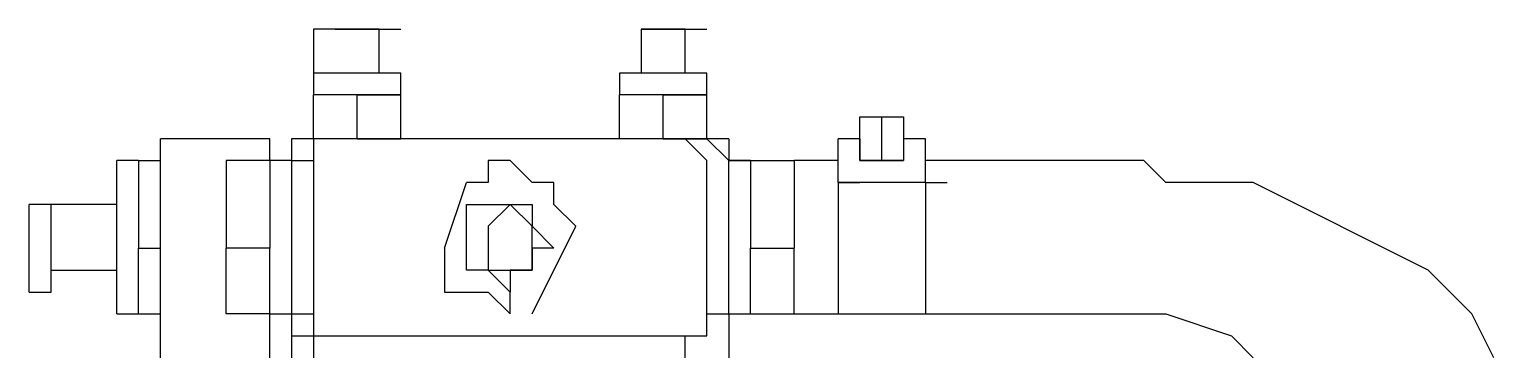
# Model space of a CAD drawing. Extents: x 855 to 1547, y 199 to 1196.
# Drawn here: x 1412.99 to 1419.89, y 280.61 to 282.15 of the extents above; entities that cross this region are included whole.
import ezdxf

# ---------------------------------------------------------------- set-up
doc = ezdxf.new("R2010")
doc.units = 0
doc.layers.add('2345-64C-02_Sort_layout', color=7, linetype='CONTINUOUS')

msp = doc.modelspace()

# ---------------------------------------------------------------- linework, layer by layer
at = {"layer": '2345-64C-02_Sort_layout', "color": 7}
for points in [[(1414.32679, 282.1549), (1414.32679, 281.94887)], [(1414.42977, 282.1549), (1414.32679, 282.1549)], [(1414.63584, 282.1549), (1414.32679, 282.1549)], [(1414.42977, 282.1549), (1414.6358, 282.1549)], [(1414.63584, 281.94887), (1414.63584, 282.1549)], [(1414.63584, 282.1549), (1414.73885, 282.1549)], [(1416.07805, 282.1549), (1415.87198, 282.1549), (1416.07805, 282.1549)], [(1415.87202, 282.1549), (1415.87202, 281.94887)], [(1415.87202, 282.1549), (1415.97504, 282.1549)], [(1416.07805, 281.94887), (1416.07805, 282.1549)], [(1416.07805, 282.1549), (1416.18107, 282.1549)], [(1414.32679, 281.94887), (1414.32679, 281.84586)], [(1414.63584, 281.94887), (1414.32679, 281.94887)], [(1414.73885, 281.84586), (1414.73881, 281.94887), (1414.6358, 281.94887)], [(1415.87202, 281.94887), (1415.76896, 281.94887), (1415.76896, 281.84586)], [(1416.07805, 281.94887), (1415.87198, 281.94887)], [(1416.18107, 281.84586), (1416.18107, 281.94887), (1416.07805, 281.94887)], [(1414.53287, 281.63983), (1414.42977, 281.63983), (1414.32679, 281.63983), (1414.32679, 281.84586)], [(1414.42977, 281.84586), (1414.32679, 281.84586)], [(1414.42977, 281.84586), (1414.32679, 281.84586)], [(1414.53287, 281.84586), (1414.42977, 281.84586)], [(1414.63584, 281.84586), (1414.42977, 281.84586)], [(1414.53287, 281.84586), (1414.53278, 281.84586), (1414.6358, 281.84586), (1414.6358, 281.84586), (1414.73881, 281.84586)], [(1414.53287, 281.63983), (1414.53287, 281.84586)], [(1414.73885, 281.84586), (1414.6358, 281.84586)], [(1414.73885, 281.84586), (1414.73881, 281.84586)], [(1414.73885, 281.63983), (1414.73885, 281.84586)], [(1415.87202, 281.84586), (1415.87198, 281.84586), (1415.76896, 281.84586)], [(1415.87202, 281.84586), (1415.76896, 281.84586)], [(1415.76905, 281.84586), (1415.76896, 281.84586)], [(1415.76905, 281.63983), (1415.76905, 281.84586)], [(1415.97504, 281.84586), (1415.97499, 281.84586), (1415.87198, 281.84586)], [(1416.07805, 281.84586), (1415.87198, 281.84586)], [(1415.97504, 281.63983), (1415.97504, 281.84586)], [(1415.97504, 281.84586), (1416.07805, 281.84586), (1416.18107, 281.84586)], [(1416.18107, 281.84586), (1416.07805, 281.84586)], [(1416.18107, 281.63983), (1416.18107, 281.84586)], [(1416.90217, 281.63983), (1416.90217, 281.74284)], [(1416.90217, 281.74284), (1417.00514, 281.74284)], [(1416.90217, 281.63983), (1416.90217, 281.74284)], [(1416.90217, 281.74284), (1417.10816, 281.74284)], [(1417.00514, 281.74284), (1417.10824, 281.74284), (1417.10824, 281.63983), (1417.10824, 281.53681)], [(1417.00514, 281.53681), (1417.00514, 281.74284)], [(1417.00514, 281.53681), (1417.00514, 281.74284)], [(1417.00514, 281.74284), (1417.10824, 281.74284)], [(1417.10824, 281.74284), (1417.10816, 281.63983)], [(1414.12076, 281.63983), (1413.60569, 281.63983)], [(1413.60569, 280.60967), (1413.60569, 281.63983)], [(1414.12076, 281.53681), (1414.12076, 281.63983)], [(1414.32679, 281.63983), (1414.22378, 281.63983), (1414.22378, 281.53681)], [(1414.22378, 281.63983), (1414.22378, 281.53681)], [(1414.32679, 281.63983), (1414.22378, 281.63983)], [(1416.18107, 281.53681), (1416.07805, 281.63983), (1414.32679, 281.63983), (1414.32679, 281.53681), (1414.32679, 280.81571), (1414.32679, 280.71269), (1416.07805, 280.71269), (1416.18107, 280.71269), (1416.18107, 280.81571), (1416.18107, 281.53681)], [(1416.07805, 281.63983), (1414.32679, 281.63983)], [(1414.53287, 281.63983), (1414.53278, 281.63983), (1414.6358, 281.63983)], [(1414.63584, 281.63983), (1414.6358, 281.63983), (1414.73881, 281.63983)], [(1414.73885, 281.63983), (1414.73881, 281.63983)], [(1415.87202, 281.63983), (1415.87198, 281.63983), (1415.76896, 281.63983)], [(1415.76905, 281.63983), (1415.76896, 281.63983)], [(1415.97504, 281.63983), (1415.97499, 281.63983), (1415.87198, 281.63983)], [(1415.97504, 281.63983), (1416.07805, 281.63983)], [(1416.28408, 281.53681), (1416.18107, 281.63983), (1416.07805, 281.63983)], [(1416.28408, 281.63983), (1416.07805, 281.63983)], [(1416.07805, 281.63983), (1416.18107, 281.63983)], [(1416.28408, 281.63983), (1416.28408, 281.53681)], [(1416.90217, 281.63983), (1416.79916, 281.63983)], [(1416.79916, 281.4338), (1416.79916, 281.63983)], [(1416.90217, 281.63983), (1416.79916, 281.63983)], [(1416.90217, 281.63983), (1416.90217, 281.53681)], [(1416.90217, 281.53681), (1416.90217, 281.63983)], [(1417.10824, 281.63983), (1417.10816, 281.53681)], [(1417.21122, 281.63983), (1417.10824, 281.63983)], [(1417.21122, 281.63983), (1417.21117, 281.63983), (1417.10824, 281.63983)], [(1417.21122, 281.4338), (1417.21122, 281.63983)], [(1413.39966, 280.81571), (1413.39962, 281.53681)], [(1413.50267, 281.53681), (1413.39966, 281.53681)], [(1413.50267, 281.53681), (1413.60569, 281.53681)], [(1413.50267, 281.53681), (1413.50267, 281.12475)], [(1414.12076, 281.53681), (1413.91473, 281.53681)], [(1414.12076, 281.53681), (1414.12076, 281.12475), (1413.91473, 281.12475)], [(1413.91473, 281.53681), (1413.91473, 281.12475)], [(1414.22378, 281.53681), (1414.12076, 281.53681)], [(1414.22378, 281.53681), (1414.32679, 281.53681)], [(1414.22378, 281.53681), (1414.22378, 280.81571)], [(1414.22378, 281.53681), (1414.22378, 280.81571)], [(1415.56298, 281.22777), (1415.45996, 281.33078), (1415.45996, 281.4338), (1415.35695, 281.4338), (1415.25393, 281.53681), (1415.15092, 281.53681), (1415.15092, 281.4338), (1415.0479, 281.4338)], [(1416.3871, 281.53681), (1416.28408, 281.53681), (1416.3871, 281.53681)], [(1416.28408, 280.81571), (1416.28408, 281.53681)], [(1416.28408, 280.81571), (1416.28408, 281.53681)], [(1416.3871, 281.53681), (1416.59313, 281.53681)], [(1416.3871, 281.53681), (1416.3871, 281.12475)], [(1416.79916, 281.53681), (1416.59313, 281.53681)], [(1416.59313, 281.53681), (1416.59313, 281.12475)], [(1416.90217, 281.53681), (1417.00514, 281.53681)], [(1417.10824, 281.53681), (1416.90217, 281.53681)], [(1417.00514, 281.53681), (1417.10824, 281.53681)], [(1417.00514, 281.53681), (1417.10824, 281.53681)], [(1419.88961, 280.60967), (1419.78655, 280.81571), (1419.58052, 281.02174), (1418.75644, 281.4338), (1418.34434, 281.4338), (1418.24132, 281.53681), (1417.21117, 281.53681)], [(1414.94489, 281.12475), (1415.0479, 281.4338)], [(1416.79916, 281.4338), (1416.79916, 280.81571)], [(1417.21122, 281.4338), (1416.79916, 281.4338)], [(1416.79916, 281.4338), (1416.90217, 281.4338)], [(1417.21122, 281.4338), (1417.21117, 280.81571)], [(1417.21122, 281.4338), (1417.31423, 281.4338)], [(1413.09057, 281.33078), (1412.9876, 281.33078)], [(1412.9876, 280.91872), (1412.9876, 281.33078)], [(1413.39966, 281.33078), (1413.09057, 281.33078)], [(1413.09057, 280.91872), (1413.09057, 281.33078)], [(1415.25393, 280.91872), (1415.15092, 281.02174), (1415.0479, 281.02174), (1415.0479, 281.33078), (1415.35695, 281.33078), (1415.35695, 281.22777), (1415.45996, 281.12475), (1415.35695, 281.12475), (1415.35695, 281.02174), (1415.25393, 281.02174), (1415.25393, 280.91872)], [(1415.25393, 281.02174), (1415.35695, 281.02174), (1415.35695, 281.22777), (1415.25393, 281.33078), (1415.15092, 281.22777), (1415.15092, 281.02174), (1415.25393, 281.02174)], [(1415.35695, 280.81571), (1415.56298, 281.22777)], [(1413.50267, 281.12475), (1413.60569, 281.12475)], [(1413.50267, 280.81571), (1413.50267, 281.12475)], [(1414.12076, 280.81571), (1413.91473, 280.81571), (1413.91473, 281.12475)], [(1414.12076, 280.81571), (1414.12076, 281.12475)], [(1414.94489, 281.12475), (1414.94489, 280.91872), (1415.15092, 280.91872), (1415.25393, 280.81571), (1415.25393, 280.91872)], [(1416.3871, 281.12475), (1416.59313, 281.12475)], [(1416.3871, 280.81571), (1416.3871, 281.12475)], [(1416.59313, 280.81571), (1416.59313, 281.12475)], [(1413.09057, 281.02174), (1413.39966, 281.02174)], [(1412.9876, 280.91872), (1413.09057, 280.91872)], [(1413.39966, 280.81571), (1413.50267, 280.81571)], [(1413.50267, 280.81571), (1413.60569, 280.81571)], [(1414.12076, 280.81571), (1414.22378, 280.81571), (1414.32679, 280.81571)], [(1414.12076, 280.60967), (1414.12076, 280.81571)], [(1414.22378, 280.81571), (1414.22378, 280.71269), (1414.32679, 280.71269), (1414.32679, 280.60967)], [(1414.22378, 280.81571), (1414.22378, 280.60967)], [(1416.07805, 280.60967), (1416.07805, 280.71269), (1416.18107, 280.71269), (1416.18107, 280.81571), (1416.28408, 280.81571)], [(1416.28408, 280.81571), (1416.3871, 280.81571)], [(1416.28408, 280.81571), (1416.3871, 280.81571)], [(1416.28408, 280.81571), (1416.28408, 280.60967)], [(1416.3871, 280.81571), (1416.59313, 280.81571)], [(1416.59313, 280.81571), (1416.79916, 280.81571)], [(1416.79916, 280.81571), (1417.21122, 280.81571)], [(1417.21122, 280.81571), (1418.34434, 280.81571), (1418.65343, 280.71269), (1418.75644, 280.60967)]]:
    msp.add_lwpolyline(points, dxfattribs=at)

doc.saveas('drawing.dxf')
